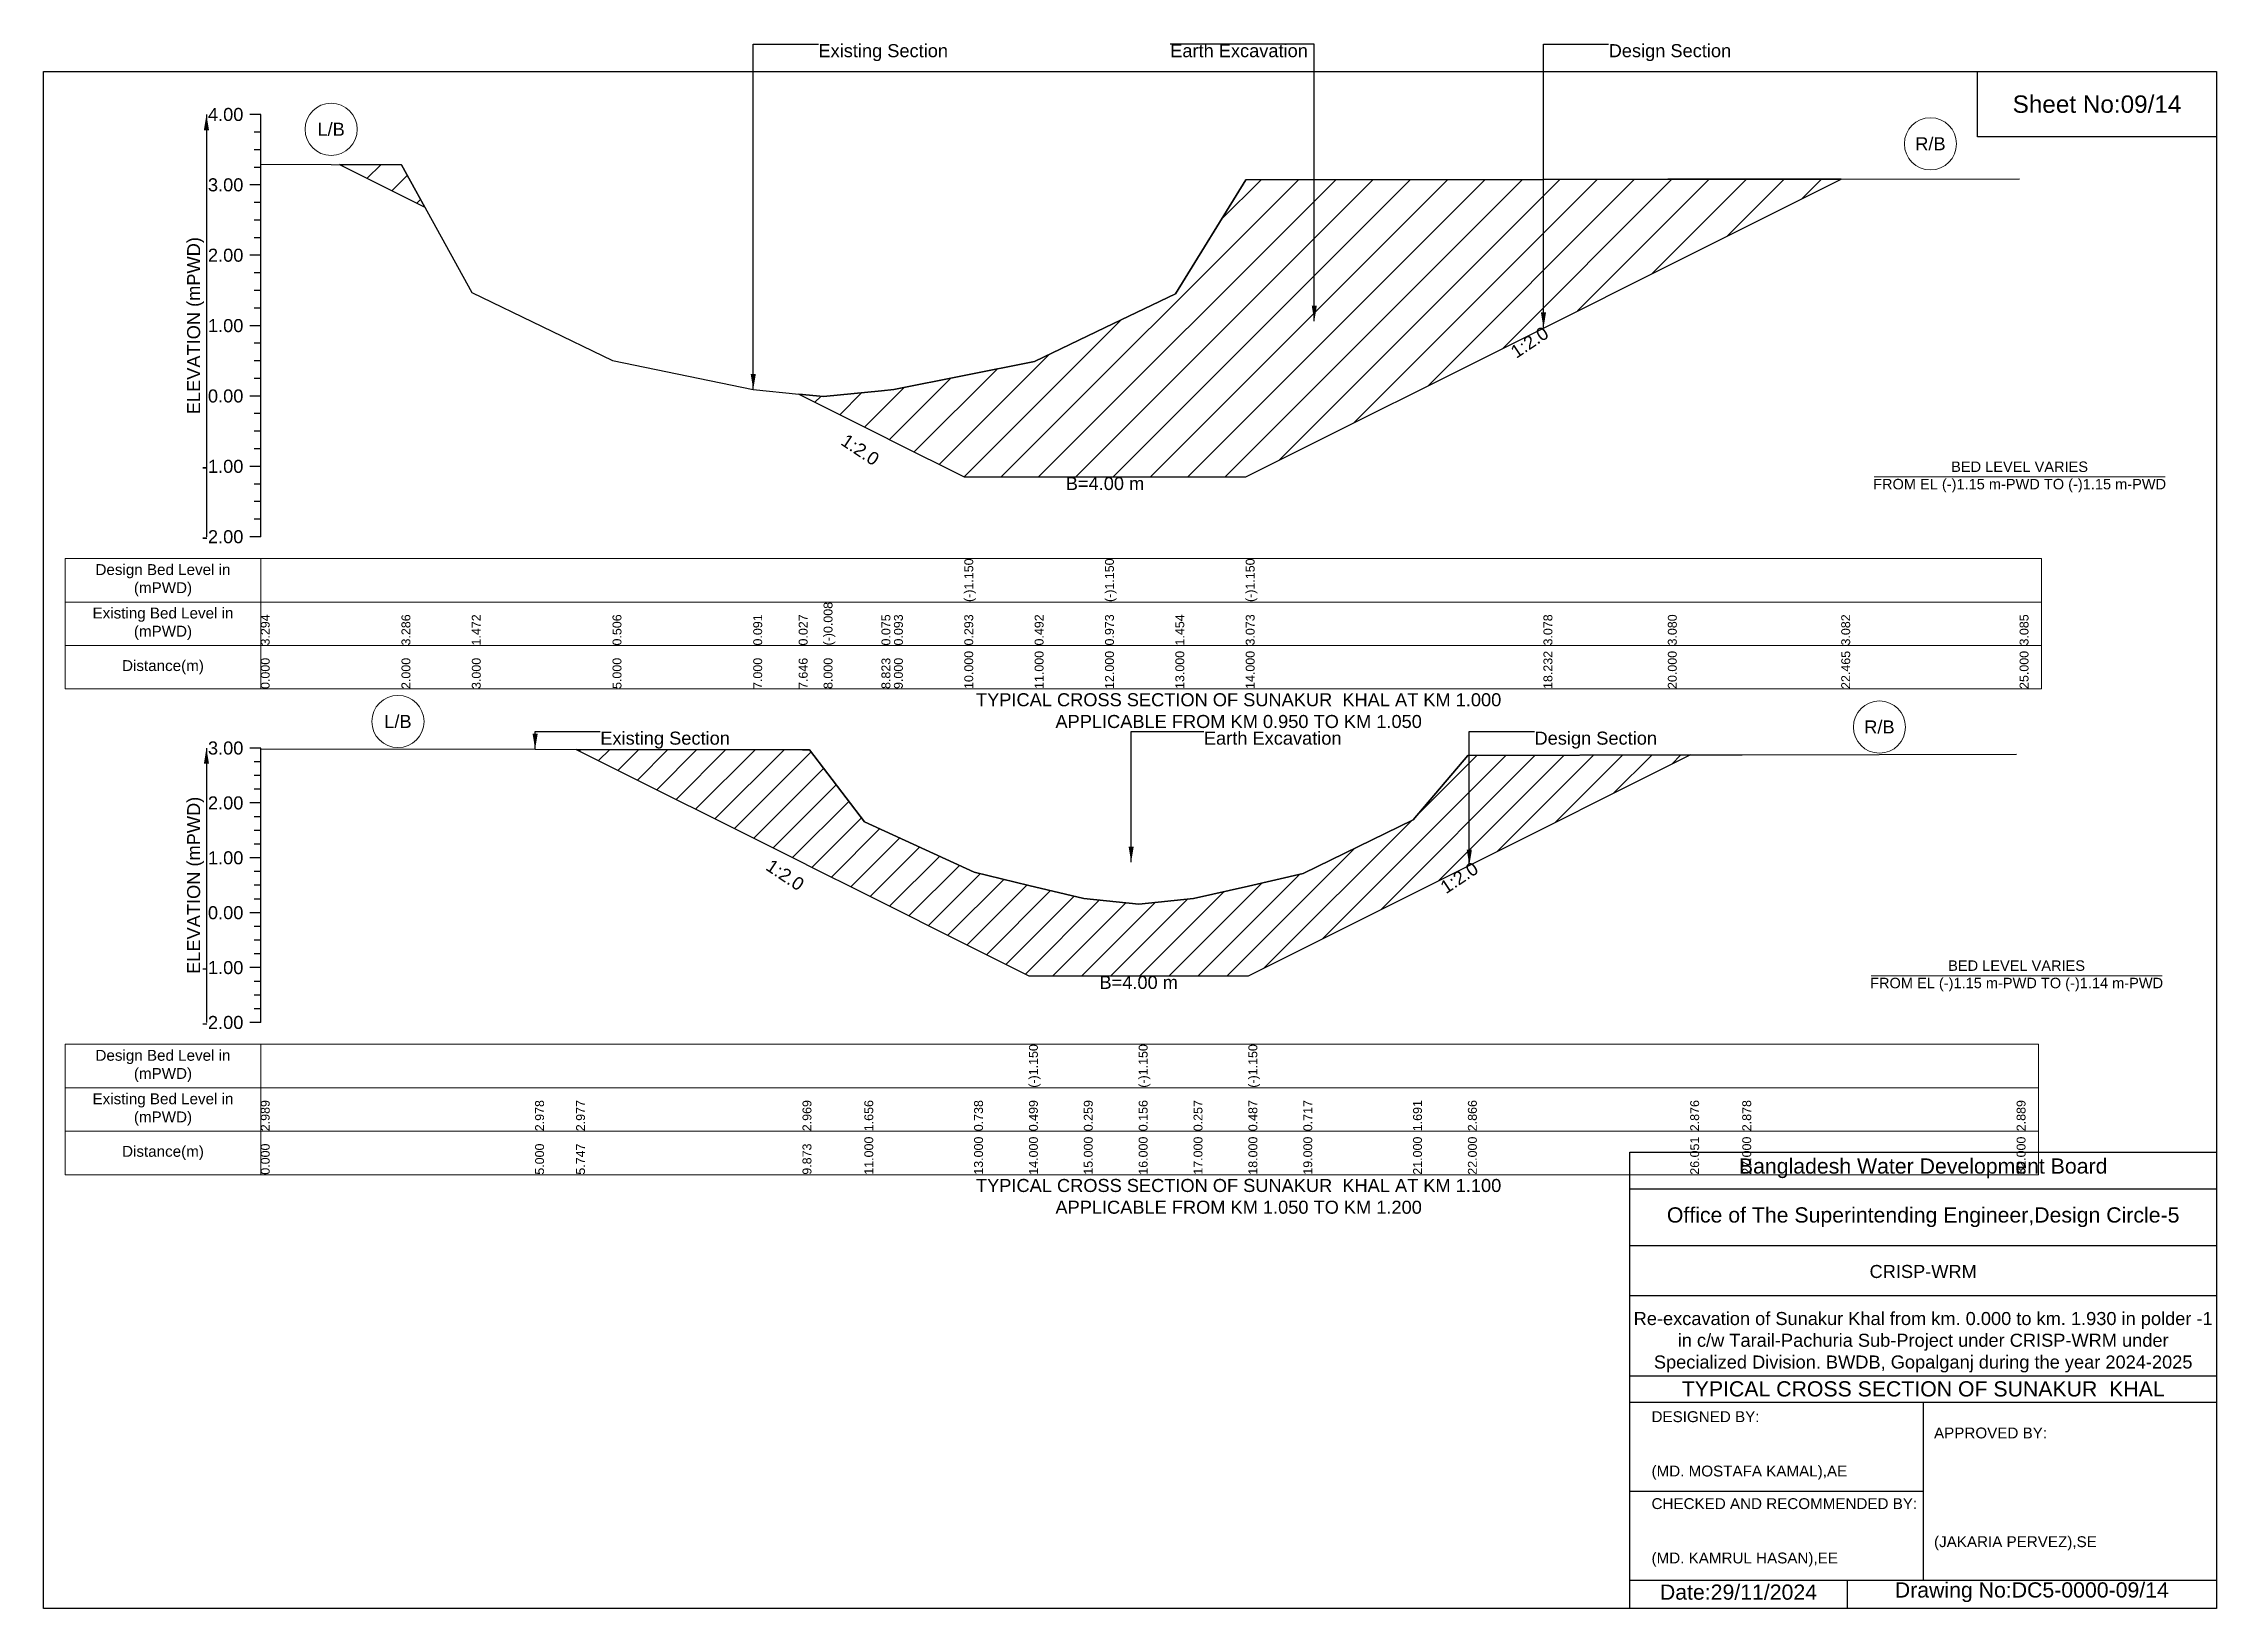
# Model space of a CAD drawing. Header units: inches. Extents: x 91000 to 238000, y -5656 to 143.
# Drawn here: x 180000 to 188000, y -5656 to 104 of the extents above; entities that cross this region are included whole.
import ezdxf

# ---------------------------------------------------------------- set-up
doc = ezdxf.new("R2010")
doc.units = ezdxf.units.IN
doc.header["$LTSCALE"] = 7
doc.header["$MEASUREMENT"] = 0
for name, color, linetype, lineweight in [('Cross section Data Border', 7, 'Continuous', 9), ('Cross Section Labels', 7, 'Continuous', 9), ('Existing_Bed_Level for Xsection', 7, 'Continuous', 25)]:
    doc.layers.add(name, color=color, linetype=linetype, lineweight=lineweight)
doc.styles.get("Standard").update_dxf_attribs({"font": 'arial.ttf'})
doc.dimstyles.get("Standard").update_dxf_attribs({"dimtxt": 0.18, "dimasz": 0.18, "dimexe": 0.18, "dimexo": 0.0625, "dimgap": 0.09, "dimtad": 0, "dimtih": 1, "dimtoh": 1, "dimdec": 4, "dimzin": 0, "dimdsep": 46, "dimtxsty": 'Standard', "dimcen": 0.09, "dimadec": 0, "dimazin": 0, "dimtfac": 1, "dimtdec": 4, "dimtofl": 0, "dimtmove": 0, "dimatfit": 3, "dimfxl": 1, "dimtolj": 1, "dimtzin": 0, "dimarcsym": 0})

msp = doc.modelspace()

# ---------------------------------------------------------------- texts
at = {"attachment_point": 5}
for s, insert, char_height in [('Sheet No:09/14', (187560, -120), 64), ('Bangladesh Water Development Board', (186920, -4036), 56), ('Office of The Superintending Engineer,Design Circle-5', (186920, -4216), 56)]:
    msp.add_mtext(s, dxfattribs=dict(at, insert=insert, char_height=char_height))
for s, insert, char_height, width, attachment_point in [('CRISP-WRM', (186920, -4416), 48, 2240, 5), ('Re-excavation of Sunakur Khal from km. 0.000 to km. 1.930 in polder -1  in c/w Tarail-Pachuria Sub-Project under CRISP-WRM under Specialized Division. BWDB, Gopalganj during the year 2024-2025', (186920, -4676), 48, 2160, 5), ('TYPICAL CROSS SECTION OF SUNAKUR  KHAL', (186920, -4848), 56, 2240, 5), ('DESIGNED BY:^J^J^J(MD. MOSTAFA KAMAL),AE', (185920, -5056), 40, 1120, 4), ('APPROVED BY:^J^J^J^J^J^J(JAKARIA PERVEZ),SE', (186960, -5216), 40, 1120, 4), ('CHECKED AND RECOMMENDED BY:^J^J^J(MD. KAMRUL HASAN),EE', (185920, -5376), 40, 1120, 4), ('Date:29/11/2024', (186240, -5596), 56, 1120, 5), ('Drawing No:DC5-0000-09/14', (187320, -5596), 56, 1760, 5)]:
    msp.add_mtext(s, dxfattribs=dict(insert=insert, char_height=char_height, width=width, attachment_point=attachment_point))
at = {"layer": 'Cross section Data Border', "char_height": 40, "width": 640, "attachment_point": 5}
for s, insert in [('Design Bed Level in (mPWD)', (180440, -1871.9)), ('Existing Bed Level in (mPWD)', (180440, -2031.9)), ('Distance(m)', (180440, -2191.9)), ('Design Bed Level in (mPWD)', (180440, -3659.5)), ('Existing Bed Level in (mPWD)', (180440, -3819.5)), ('Distance(m)', (180440, -3979.5))]:
    msp.add_mtext(s, dxfattribs=dict(at, insert=insert))
at = {"layer": 'Cross Section Labels'}
for s, insert, char_height, attachment_point in [('Existing Section', (182853, 101.1), 48, 1), ('Earth Excavation', (184148, 101.1), 48, 1), ('Design Section', (185762.2, 101.1), 48, 1), ('L/B', (181059, -212.3), 48, 5), ('R/B', (186946.7, -265.7), 48, 5), ('BED LEVEL VARIES ^JFROM EL (-)1.15 m-PWD TO (-)1.15 m-PWD', (187275, -1491.8), 38.4, 5), ('B=4.00 m', (183908, -1491.8), 48, 2), ('TYPICAL CROSS SECTION OF SUNAKUR  KHAL AT KM 1.000^JAPPLICABLE FROM KM 0.950 TO KM 1.050', (184400, -2351.9), 48, 5), ('L/B', (181305, -2391.8), 48, 5), ('R/B', (186759, -2412), 48, 5), ('Existing Section', (182050, -2428.9), 48, 1), ('Earth Excavation', (184272, -2428.9), 48, 1), ('Design Section', (185489.2, -2428.9), 48, 1), ('BED LEVEL VARIES ^JFROM EL (-)1.15 m-PWD TO (-)1.14 m-PWD', (187264, -3327.8), 38.4, 5), ('B=4.00 m', (184032, -3327.8), 48, 2), ('TYPICAL CROSS SECTION OF SUNAKUR  KHAL AT KM 1.100^JAPPLICABLE FROM KM 1.050 TO KM 1.200', (184400, -4139.5), 48, 5)]:
    msp.add_mtext(s, dxfattribs=dict(at, insert=insert, char_height=char_height, attachment_point=attachment_point))
at = {"layer": 'Cross Section Labels', "char_height": 48, "attachment_point": 2}
for insert, rotation in [((185457.5, -976), 33.69007), ((183020.4, -1371.7), 326.30993), ((182743.9, -2936.3), 326.30993), ((185198.7, -2946.5), 33.69007)]:
    msp.add_mtext('1:2.0', dxfattribs=dict(at, insert=insert, rotation=rotation))
at = {"layer": 'Existing_Bed_Level for Xsection', "char_height": 48, "attachment_point": 6}
for s, insert in [('4.00', (180736, -157.9)), ('3.00', (180736, -416.9)), ('2.00', (180736, -675.9)), ('1.00', (180736, -934.9)), ('0.00', (180736, -1193.9)), ('-1.00', (180736, -1452.9)), ('-2.00', (180736, -1711.9)), ('3.00', (180736, -2489.5)), ('2.00', (180736, -2691.5)), ('1.00', (180736, -2893.5)), ('0.00', (180736, -3095.5)), ('-1.00', (180736, -3297.5)), ('-2.00', (180736, -3499.5))]:
    msp.add_mtext(s, dxfattribs=dict(at, insert=insert))
at = {"layer": 'Existing_Bed_Level for Xsection', "rotation": 90}
for s, insert, char_height, attachment_point in [('ELEVATION (mPWD)', (180560, -934.9), 48, 5), ('(-)1.150', (183390, -1951.9), 32.8, 1), ('(-)1.150', (183908, -1951.9), 32.8, 1), ('(-)1.150', (184426, -1951.9), 32.8, 1), ('3.294', (180800, -2111.9), 32.8, 1), ('3.286', (181318, -2111.9), 32.8, 1), ('1.472', (181577, -2111.9), 32.8, 1), ('0.506', (182095, -2111.9), 32.8, 1), ('0.091', (182613, -2111.9), 32.8, 1), ('0.027', (182780.3, -2111.9), 32.8, 1), ('(-)0.008', (182872, -2111.9), 32.8, 1), ('0.075', (183085.1, -2111.9), 32.8, 1), ('0.093', (183131, -2111.9), 32.8, 1), ('0.293', (183390, -2111.9), 32.8, 1), ('0.492', (183649, -2111.9), 32.8, 1), ('0.973', (183908, -2111.9), 32.8, 1), ('1.454', (184167, -2111.9), 32.8, 1), ('3.073', (184426, -2111.9), 32.8, 1), ('3.078', (185522.2, -2111.9), 32.8, 1), ('3.080', (185980, -2111.9), 32.8, 1), ('3.082', (186618.4, -2111.9), 32.8, 1), ('3.085', (187275, -2111.9), 32.8, 1), ('0.000', (180800, -2271.9), 32.8, 1), ('2.000', (181318, -2271.9), 32.8, 1), ('3.000', (181577, -2271.9), 32.8, 1), ('5.000', (182095, -2271.9), 32.8, 1), ('7.000', (182613, -2271.9), 32.8, 1), ('7.646', (182780.3, -2271.9), 32.8, 1), ('8.000', (182872, -2271.9), 32.8, 1), ('8.823', (183085.1, -2271.9), 32.8, 1), ('9.000', (183131, -2271.9), 32.8, 1), ('10.000', (183390, -2271.9), 32.8, 1), ('11.000', (183649, -2271.9), 32.8, 1), ('12.000', (183908, -2271.9), 32.8, 1), ('13.000', (184167, -2271.9), 32.8, 1), ('14.000', (184426, -2271.9), 32.8, 1), ('18.232', (185522.2, -2271.9), 32.8, 1), ('20.000', (185980, -2271.9), 32.8, 1), ('22.465', (186618.4, -2271.9), 32.8, 1), ('25.000', (187275, -2271.9), 32.8, 1), ('ELEVATION (mPWD)', (180560, -2994.5), 48, 5), ('(-)1.150', (183628, -3739.5), 32.8, 1), ('(-)1.150', (184032, -3739.5), 32.8, 1), ('(-)1.150', (184436, -3739.5), 32.8, 1), ('2.989', (180800, -3899.5), 32.8, 1), ('2.978', (181810, -3899.5), 32.8, 1), ('2.977', (181960.8, -3899.5), 32.8, 1), ('2.969', (182794.4, -3899.5), 32.8, 1), ('1.656', (183022, -3899.5), 32.8, 1), ('0.738', (183426, -3899.5), 32.8, 1), ('0.499', (183628, -3899.5), 32.8, 1), ('0.259', (183830, -3899.5), 32.8, 1), ('0.156', (184032, -3899.5), 32.8, 1), ('0.257', (184234, -3899.5), 32.8, 1), ('0.487', (184436, -3899.5), 32.8, 1), ('0.717', (184638, -3899.5), 32.8, 1), ('1.691', (185042, -3899.5), 32.8, 1), ('2.866', (185244, -3899.5), 32.8, 1), ('2.876', (186062.4, -3899.5), 32.8, 1), ('2.878', (186254, -3899.5), 32.8, 1), ('2.889', (187264, -3899.5), 32.8, 1), ('0.000', (180800, -4059.5), 32.8, 1), ('5.000', (181810, -4059.5), 32.8, 1), ('5.747', (181960.8, -4059.5), 32.8, 1), ('9.873', (182794.4, -4059.5), 32.8, 1), ('11.000', (183022, -4059.5), 32.8, 1), ('13.000', (183426, -4059.5), 32.8, 1), ('14.000', (183628, -4059.5), 32.8, 1), ('15.000', (183830, -4059.5), 32.8, 1), ('16.000', (184032, -4059.5), 32.8, 1), ('17.000', (184234, -4059.5), 32.8, 1), ('18.000', (184436, -4059.5), 32.8, 1), ('19.000', (184638, -4059.5), 32.8, 1), ('21.000', (185042, -4059.5), 32.8, 1), ('22.000', (185244, -4059.5), 32.8, 1), ('26.051', (186062.4, -4059.5), 32.8, 1), ('27.000', (186254, -4059.5), 32.8, 1), ('32.000', (187264, -4059.5), 32.8, 1)]:
    msp.add_mtext(s, dxfattribs=dict(at, insert=insert, char_height=char_height, attachment_point=attachment_point))

# ---------------------------------------------------------------- hatches: boundary and pattern name
at = {"layer": 'Existing_Bed_Level for Xsection'}
h = msp.add_hatch(dxfattribs=at)
h.set_pattern_fill('ANSI31', color=256, scale=777, style=0)
h.paths.add_polyline_path([(181090.3, -341.9), (181318, -455.8), (181403.9, -498.7), (181318, -342.9)])
h = msp.add_hatch(dxfattribs=at)
h.set_pattern_fill('ANSI31', color=256, scale=777, style=0)
h.paths.add_polyline_path([(182780.3, -1186.9), (182872, -1232.8), (183085.1, -1339.3), (183131, -1362.3), (183390, -1491.8), (183649, -1491.8), (183908, -1491.8), (184167, -1491.8), (184426, -1491.8), (185522.2, -943.7), (185980, -714.8), (186618.4, -395.6), (185980, -396.2), (185522.2, -396.7), (184426, -398), (184167, -817.3), (183908, -941.9), (183649, -1066.5), (183390, -1118.2), (183131, -1169.8), (183085.1, -1174.5), (182872, -1196)])
h = msp.add_hatch(dxfattribs=at)
h.set_pattern_fill('ANSI31', color=256, scale=606, style=0)
h.paths.add_polyline_path([(181960.8, -2494.2), (182794.4, -2911), (182820, -2923.8), (183022, -3024.8), (183426, -3226.8), (183628, -3327.8), (183830, -3327.8), (184032, -3327.8), (184234, -3327.8), (184436, -3327.8), (184638, -3226.8), (185042, -3024.8), (185244, -2923.8), (185249.2, -2921.2), (186062.4, -2514.6), (185249.2, -2516.6), (185244, -2516.6), (185042, -2753.9), (184638, -2950.7), (184436, -2997.1), (184234, -3043.6), (184032, -3064), (183830, -3043.2), (183628, -2994.8), (183426, -2946.4), (183022, -2761), (182820, -2495.8), (182794.4, -2495.7)])

# ---------------------------------------------------------------- linework, layer by layer
for points in [[(180000, 0), (188000, 0), (188000, -5656), (180000, -5656)], [(187120, 0), (188000, 0), (188000, -240), (187120, -240)]]:
    msp.add_lwpolyline(points, close=True)
for points in [[(185840, -5656), (185840, -3976), (188000, -3976)], [(185840, -4112), (188000, -4112)], [(185840, -4320), (188000, -4320)], [(185840, -4504), (188000, -4504)], [(185840, -4800), (188000, -4800)], [(185840, -4896), (188000, -4896)], [(186920, -4896), (186920, -5552)], [(185840, -5224), (186920, -5224)], [(185840, -5552), (188000, -5552)], [(186640, -5552), (186640, -5656)]]:
    msp.add_lwpolyline(points)
at = {"layer": 'Cross section Data Border'}
for points in [[(180080, -1791.9), (187355, -1791.9), (187355, -2271.9), (180080, -2271.9)], [(180080, -3579.5), (187344, -3579.5), (187344, -4059.5), (180080, -4059.5)]]:
    msp.add_lwpolyline(points, close=True, dxfattribs=at)
for points in [[(180800, -1791.9), (180800, -2271.9)], [(180080, -1951.9), (187355, -1951.9)], [(180080, -2111.9), (187355, -2111.9)], [(180800, -3579.5), (180800, -4059.5)], [(180080, -3739.5), (187344, -3739.5)], [(180080, -3899.5), (187344, -3899.5)]]:
    msp.add_lwpolyline(points, dxfattribs=at)
at = {"layer": 'Cross Section Labels'}
for points in [[(186739.2, -1491.8), (187810.8, -1491.8)], [(186728.2, -3327.8), (187799.8, -3327.8)]]:
    msp.add_lwpolyline(points, dxfattribs=at)
for centre in [(181059, -212.3), (186946.7, -265.7), (181305, -2391.8), (186759, -2412)]:
    msp.add_circle(centre, 96, dxfattribs=at)
at = {"layer": 'Existing_Bed_Level for Xsection'}
for points in [[(180800, -157.9), (180760, -157.9)], [(180800, -1711.9), (180800, -1452.9), (180800, -1193.9), (180800, -934.9), (180800, -675.9), (180800, -416.9), (180800, -157.9)], [(180800, -222.7), (180776, -222.7)], [(180800, -287.4), (180776, -287.4)], [(180800, -352.2), (180776, -352.2)], [(180800, -340.8), (181318, -342.9), (181577, -812.7), (182095, -1062.9), (182613, -1170.4), (182780.3, -1186.9), (182872, -1196), (183085.1, -1174.5), (183131, -1169.8), (183390, -1118.2), (183390, -1118.2), (183649, -1066.5), (183908, -941.9), (183908, -941.9), (184167, -817.3), (184426, -398), (184426, -398), (185522.2, -396.7), (185980, -396.2), (186618.4, -395.6), (187275, -394.9)], [(180800, -416.9), (180760, -416.9)], [(180800, -481.7), (180776, -481.7)], [(180800, -546.4), (180776, -546.4)], [(180800, -611.2), (180776, -611.2)], [(180800, -675.9), (180760, -675.9)], [(180800, -740.7), (180776, -740.7)], [(180800, -805.4), (180776, -805.4)], [(180800, -870.2), (180776, -870.2)], [(180800, -934.9), (180760, -934.9)], [(180800, -999.7), (180776, -999.7)], [(180800, -1064.4), (180776, -1064.4)], [(180800, -1193.9), (180760, -1193.9)], [(180800, -1129.2), (180776, -1129.2)], [(180800, -1258.7), (180776, -1258.7)], [(180800, -1323.4), (180776, -1323.4)], [(180800, -1388.2), (180776, -1388.2)], [(180800, -1452.9), (180760, -1452.9)], [(180800, -1517.7), (180776, -1517.7)], [(180800, -1582.4), (180776, -1582.4)], [(180800, -1647.2), (180776, -1647.2)], [(180800, -1711.9), (180760, -1711.9)], [(180800, -2489.5), (180760, -2489.5)], [(180800, -2540), (180776, -2540)], [(180800, -3499.5), (180800, -3297.5), (180800, -3095.5), (180800, -2893.5), (180800, -2691.5), (180800, -2489.5)], [(180800, -2491.7), (181810, -2494), (181960.8, -2494.2), (182794.4, -2495.7), (182820, -2495.8), (183022, -2761), (183426, -2946.4), (183628, -2994.8), (183628, -2994.8), (183830, -3043.2), (184032, -3064), (184032, -3064), (184234, -3043.6), (184436, -2997.1), (184436, -2997.1), (184638, -2950.7), (185042, -2753.9), (185244, -2516.6), (185249.2, -2516.6), (186062.4, -2514.6), (186254, -2514.2), (187264, -2511.9)], [(180800, -2590.5), (180776, -2590.5)], [(180800, -2691.5), (180760, -2691.5)], [(180800, -2641), (180776, -2641)], [(180800, -2742), (180776, -2742)], [(180800, -2792.5), (180776, -2792.5)], [(180800, -2843), (180776, -2843)], [(180800, -2893.5), (180760, -2893.5)], [(180800, -2944), (180776, -2944)], [(180800, -2994.5), (180776, -2994.5)], [(180800, -3095.5), (180760, -3095.5)], [(180800, -3045), (180776, -3045)], [(180800, -3146), (180776, -3146)], [(180800, -3196.5), (180776, -3196.5)], [(180800, -3247), (180776, -3247)], [(180800, -3297.5), (180760, -3297.5)], [(180800, -3348), (180776, -3348)], [(180800, -3398.5), (180776, -3398.5)], [(180800, -3499.5), (180760, -3499.5)], [(180800, -3449), (180776, -3449)]]:
    msp.add_lwpolyline(points, dxfattribs=at)
for points in [[(181090.3, -341.9), (181318, -455.8), (181403.9, -498.7), (181318, -342.9)], [(182780.3, -1186.9), (182780.3, -1186.9), (182872, -1232.8), (183085.1, -1339.3), (183131, -1362.3), (183390, -1491.8), (183390, -1491.8), (183649, -1491.8), (183908, -1491.8), (183908, -1491.8), (184167, -1491.8), (184426, -1491.8), (184426, -1491.8), (185522.2, -943.7), (185980, -714.8), (186618.4, -395.6), (186618.4, -395.6), (186618.4, -395.6), (185980, -396.2), (185522.2, -396.7), (184426, -398), (184426, -398), (184167, -817.3), (183908, -941.9), (183908, -941.9), (183649, -1066.5), (183390, -1118.2), (183390, -1118.2), (183131, -1169.8), (183085.1, -1174.5), (182872, -1196), (182780.3, -1186.9)], [(181960.8, -2494.2), (181960.8, -2494.2), (182794.4, -2911), (182820, -2923.8), (183022, -3024.8), (183426, -3226.8), (183628, -3327.8), (183628, -3327.8), (183830, -3327.8), (184032, -3327.8), (184032, -3327.8), (184234, -3327.8), (184436, -3327.8), (184436, -3327.8), (184638, -3226.8), (185042, -3024.8), (185244, -2923.8), (185249.2, -2921.2), (186062.4, -2514.6), (186062.4, -2514.6), (186062.4, -2514.6), (185249.2, -2516.6), (185244, -2516.6), (185042, -2753.9), (184638, -2950.7), (184436, -2997.1), (184436, -2997.1), (184234, -3043.6), (184032, -3064), (184032, -3064), (183830, -3043.2), (183628, -2994.8), (183628, -2994.8), (183426, -2946.4), (183022, -2761), (182820, -2495.8), (182794.4, -2495.7), (181960.8, -2494.2)]]:
    msp.add_lwpolyline(points, close=True, dxfattribs=at)

msp.set_redraw_order([(e.dxf.handle, doc.entitydb.next_handle()) for e in msp.query("TEXT MTEXT ATTDEF DIMENSION ARC_DIMENSION")])  # texts and dimensions are drawn at this point

# ---------------------------------------------------------------- leaders
at = {"layer": 'Cross Section Labels', "annotation_type": 0, "has_hookline": 1}
for points, hookline_direction, text_width in [([(182613, -1170.4), (182613, 101.1), (182852.9, 101.1)], 0, 467.2), ([(184678.5, -918.4), (184678.5, 101.1), (184148.1, 101.1)], 1, 497), ([(185522.2, -943.7), (185522.2, 101.1), (185762.1, 101.1)], 0, 441.2), ([(181810, -2494), (181810, -2428.9), (182049.9, -2428.9)], 0, 467.2), ([(184004.3, -2909.4), (184004.3, -2428.9), (184271.9, -2428.9)], 0, 497), ([(185249.2, -2921.2), (185249.2, -2428.9), (185489.1, -2428.9)], 0, 441.2)]:
    msp.add_leader(points, dimstyle='Standard', override={"dimasz": 57.6}, dxfattribs=dict(at, hookline_direction=hookline_direction, text_width=text_width))
at = {"layer": 'Existing_Bed_Level for Xsection'}
for points in [[(180600, -157.9), (180600, -1711.9)], [(180600, -2489.5), (180600, -3499.5)]]:
    msp.add_leader(points, dimstyle='Standard', override={"dimasz": 57.6}, dxfattribs=at)

doc.saveas('drawing.dxf')
